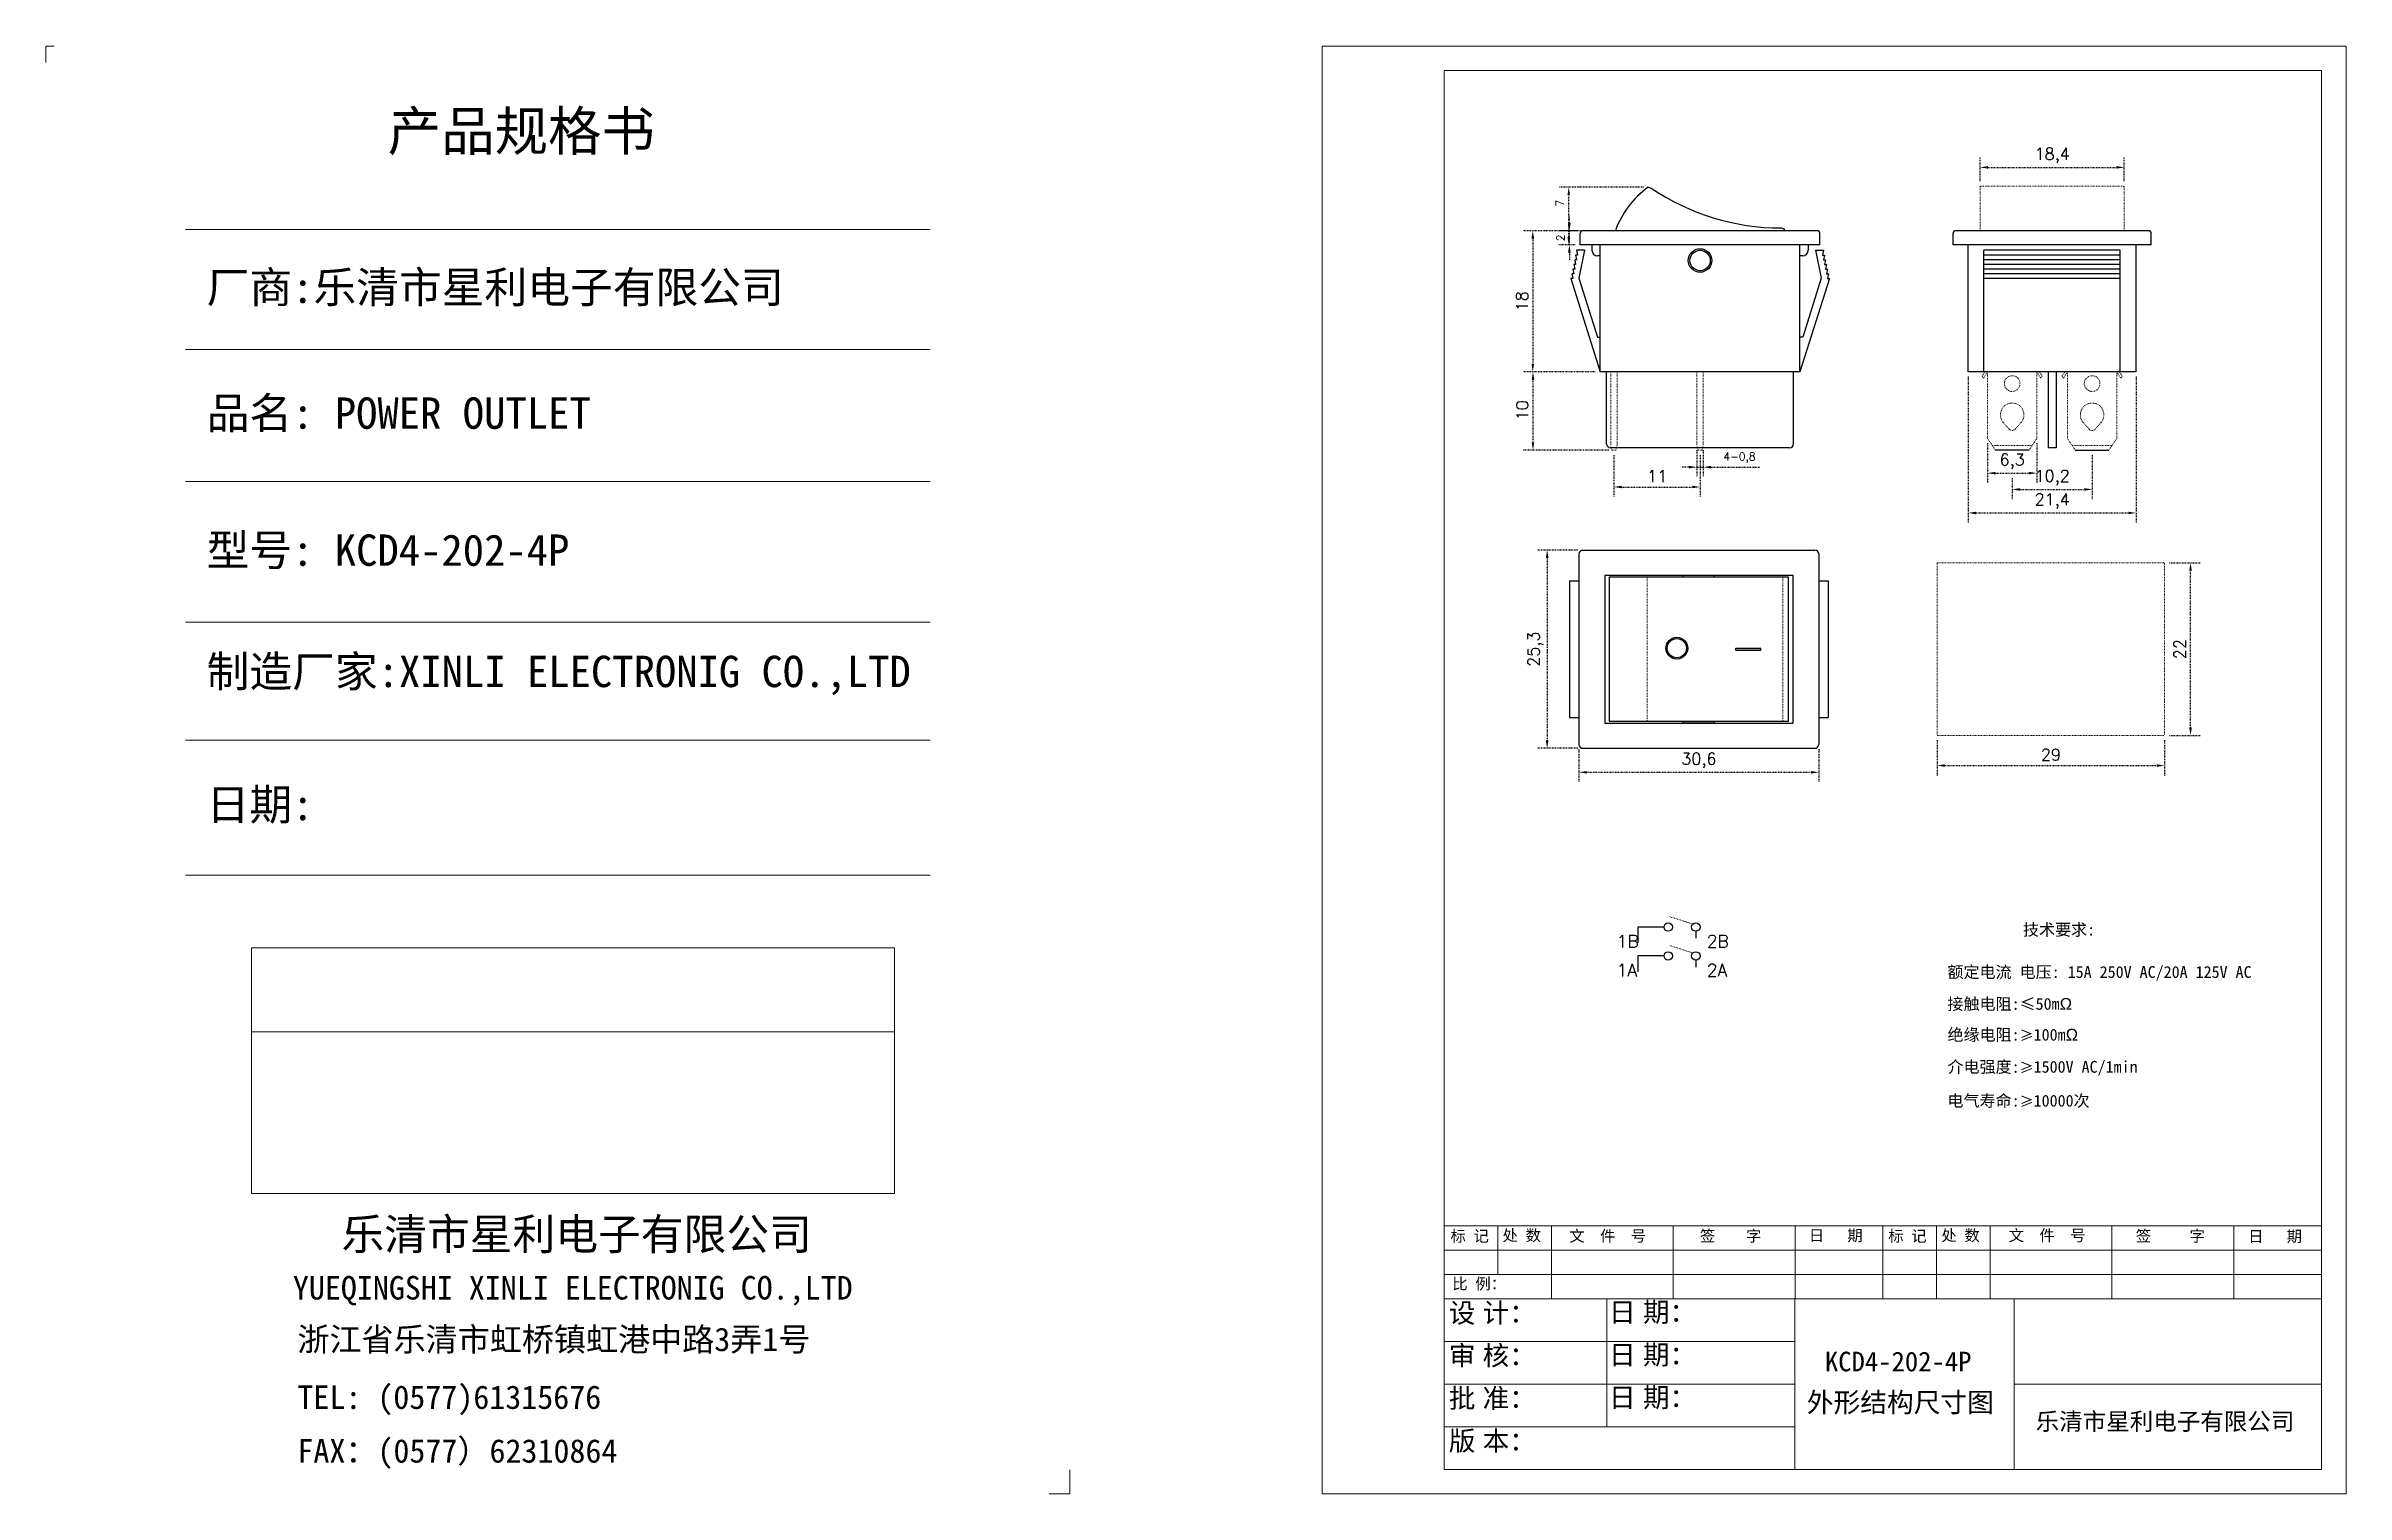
# Model space of a CAD drawing. Header units: millimetres. Extents: x 607 to 1596, y 351 to 796.
# Drawn here: x 606.9 to 900.4, y 611.4 to 796.2 of the extents above; entities that cross this region are included whole.
import ezdxf

# ---------------------------------------------------------------- set-up
doc = ezdxf.new("R2010")
doc.units = ezdxf.units.MM
doc.header["$LTSCALE"] = 0.001
doc.linetypes.add('ACAD_ISO07W100', pattern=[3, 0, -3])
doc.styles.get("Standard").update_dxf_attribs({"font": 'txt', "bigfont": 'gbcbig.shx'})
doc.dimstyles.new('ISO-25', dxfattribs={"dimtxt": 2.5, "dimasz": 2.5, "dimexe": 1.25, "dimexo": 0.625, "dimtad": 1, "dimtxsty": 'Standard', "dimcen": 2.5, "dimadec": 0, "dimazin": 0, "dimtfac": 1, "dimtmove": 0, "dimatfit": 3, "dimfxl": 0, "dimarcsym": 0})

msp = doc.modelspace()

# ---------------------------------------------------------------- texts
at = {"attachment_point": 1}
for s, insert, char_height, width in [('{\\f新宋体|b0|i0|c134|p49;产品规格书}', (650.5145, 787.8233), 5, 54.195609), ('{\\f新宋体|b0|i0|c134|p49;厂商:乐清市星利电子有限公司}', (627.4101, 767.3903), 4, 96.420373), ('{\\f新宋体|b0|i0|c134|p49;品名: POWER OUTLET}', (627.4101, 751.3304), 4, 96.420373), ('{\\fNSimSun|b0|i0|c134|p49;型号: KCD4-202-4P}', (627.4101, 733.8464), 4, 96.420373), ('{\\f新宋体|b0|i0|c134|p49;制造厂家:XINLI ELECTRONIG CO.,LTD}', (627.4101, 718.3678), 4, 96.420373), ('{\\f新宋体|b0|i0|c134|p49;日期:}', (627.4101, 701.3878), 4, 96.420373), ('{\\f新宋体|b0|i0|c134|p49;乐清市星利电子有限公司}', (644.618, 646.5678), 4, 96.420373), ('{\\f新宋体|b0|i0|c134|p49;YUEQINGSHI XINLI ELECTRONIG CO.,LTD}', (638.4157, 639.2253), 3, 110.66707), ('{\\f新宋体|b0|i0|c134|p49;浙江省乐清市虹桥镇虹港中路3弄1号}', (638.9906, 632.6452), 3, 96.420373), ('{\\f新宋体|b0|i0|c134|p49;TEL: (0577)61315676}', (638.9906, 625.265), 3, 96.420373), ('{\\f新宋体|b0|i0|c134|p49;FAX：(0577）62310864}', (638.9906, 618.4115), 3, 96.420373)]:
    msp.add_mtext(s, dxfattribs=dict(at, insert=insert, char_height=char_height, width=width))
at = {"color": 1, "attachment_point": 1}
for s, insert, char_height, width in [('{\\f新宋体|b0|i0|c134|p49;\\C256;技术要求:}', (859.1747, 684.164), 1.5, 10.841755), ('{\\fNSimSun|b0|i0|c134|p49;\\C256;额定电流 电压: 15A 250V AC/20A 125V AC}', (849.5426, 678.7649), 1.5, 41.999297), ('{\\f新宋体|b0|i0|c134|p49;\\C256;接触电阻:\\f新宋体|b0|i0|c0|p49;≤50m\\fISOCPEUR|b0|i0|c134|p34;Ω}', (849.5426, 674.698), 1.5, 41.999297), ('{\\f新宋体|b0|i0|c134|p49;\\C256;绝缘电阻:\\f新宋体|b0|i0|c0|p49;\\H0.875x;≥\\f新宋体|b0|i0|c134|p49;\\H1.143x;100\\f新宋体|b0|i0|c0|p49;m\\fISOCPEUR|b0|i0|c134|p34;Ω}', (849.5426, 670.7649), 1.5, 41.999297), ('{\\f新宋体|b0|i0|c134|p49;\\C256;介电强度:\\f新宋体|b0|i0|c0|p49;\\H0.875x;≥\\f新宋体|b0|i0|c134|p49;\\H1.143x;1500V AC/1min}', (849.5426, 666.6679), 1.5, 41.999297), ('{\\f新宋体|b0|i0|c134|p49;\\C256;电气寿命:\\f新宋体|b0|i0|c0|p49;\\H0.875x;≥\\f新宋体|b0|i0|c134|p49;\\H1.143x;10000次}', (849.5426, 662.3413), 1.5, 41.999297), ('{\\fNSimSun|b0|i0|c134|p49;\\C256;KCD4-202-4P}', (833.901, 629.5657), 2.5, 15.045069), ('{\\f新宋体|b0|i0|c134|p49;\\C256;外形结构尺寸图}', (831.5941, 624.3574), 2.5, 24.436854), ('{\\f新宋体|b0|i0|c134|p49;\\C256;乐清市星利电子有限公司}', (860.7975, 621.7714), 2.2, 37.859848)]:
    msp.add_mtext(s, dxfattribs=dict(at, insert=insert, char_height=char_height, width=width))
at = {"linetype": 'ACAD_ISO07W100', "lineweight": 13, "ltscale": 0.13, "char_height": 1.59296, "width": 1.590619, "attachment_point": 1}
for s, insert in [('1B', (807.333, 682.7323)), ('2B', (818.8337, 682.7323)), ('1A', (807.333, 679.0484)), ('2A', (818.8337, 679.0484))]:
    msp.add_mtext(s, dxfattribs=dict(at, insert=insert))
at = {"linetype": 'ByBlock', "lineweight": 15, "attachment_point": 1}
for s, insert, char_height in [('{\\fNSimSun|b0|i0|c134|p49;标 记}', (786.1174, 645.0529), 1.44), ('{\\fNSimSun|b0|i0|c134|p49;处 数}', (792.7642, 645.1252), 1.44), ('{\\fNSimSun|b0|i0|c134|p49;文  件  号}', (801.2864, 645.0529), 1.44), ('{\\fNSimSun|b0|i0|c134|p49;签    字}', (817.9483, 645.0529), 1.44), ('{\\fNSimSun|b0|i0|c134|p49;日   期}', (831.8509, 645.1214), 1.44), ('{\\fNSimSun|b0|i0|c134|p49;标 记}', (841.9777, 645.0529), 1.44), ('{\\fNSimSun|b0|i0|c134|p49;处 数}', (848.762, 645.1252), 1.44), ('{\\fNSimSun|b0|i0|c134|p49;文  件  号}', (857.3527, 645.1222), 1.44), ('{\\fNSimSun|b0|i0|c134|p49;签     字}', (873.5664, 645.0529), 1.44), ('{\\fNSimSun|b0|i0|c134|p49;日   期}', (887.9116, 645.0088), 1.44), ('{\\fNSimSun|b0|i0|c134|p49;比 例：}', (786.3526, 638.9644), 1.44), ('{\\f\uffd0ￂￋￎￌﾣﾤ|b0|i0|c134|p49;设 计：}', (785.911, 635.7711), 2.48832), ('{\\f\uffd0ￂￋￎￌﾣﾤ|b0|i0|c134|p49;日 期：}', (806.3663, 635.8677), 2.48832), ('{\\f\uffd0ￂￋￎￌﾣﾤ|b0|i0|c134|p49;审 核：}', (785.911, 630.3279), 2.48832), ('{\\f\uffd0ￂￋￎￌﾣﾤ|b0|i0|c134|p49;日 期：}', (806.3663, 630.4245), 2.48832), ('{\\f\uffd0ￂￋￎￌﾣﾤ|b0|i0|c134|p49;批 准：}', (785.911, 624.8847), 2.48832), ('{\\f\uffd0ￂￋￎￌﾣﾤ|b0|i0|c134|p49;日 期：}', (806.3663, 624.9813), 2.48832), ('{\\f\uffd0ￂￋￎￌﾣﾤ|b0|i0|c134|p49;版 本：}', (785.911, 619.4415), 2.48832)]:
    msp.add_mtext(s, dxfattribs=dict(at, insert=insert, char_height=char_height))

# ---------------------------------------------------------------- blocks, each defined once
blk = doc.blocks.new('*D2')
at = {"color": 0, "linetype": 'ACAD_ISO07W100', "lineweight": -2, "ltscale": 0.13}
for p, q in [((848.24, 707.58), (848.24, 703.11)), ((877.24, 707.58), (877.24, 703.11)), ((849.24, 704.36), (876.24, 704.36))]:
    blk.add_line(p, q, dxfattribs=at)
at = {"color": 0, "linetype": 'ACAD_ISO07W100', "lineweight": 13, "ltscale": 0.13}
for points in [[(849.24, 704.53), (849.24, 704.19), (848.24, 704.36)], [(876.24, 704.53), (876.24, 704.19), (877.24, 704.36)]]:
    blk.add_solid(points, dxfattribs=at)
at = {"layer": 'Defpoints', "color": 0, "linetype": 'ACAD_ISO07W100', "lineweight": 13, "ltscale": 0.13}
for p in [(848.24, 708.21), (877.24, 708.21), (877.24, 704.36)]:
    blk.add_point(p, dxfattribs=at)
at = {"color": 0, "linetype": 'ACAD_ISO07W100', "lineweight": 13, "ltscale": 0.13, "insert": (862.74, 705.74), "char_height": 1.5, "attachment_point": 5}
blk.add_mtext('29', dxfattribs=at)
blk = doc.blocks.new('*D3')
at = {"color": 0, "linetype": 'ACAD_ISO07W100', "lineweight": -2, "ltscale": 0.13}
for p, q in [((877.87, 730.21), (881.81, 730.21)), ((880.56, 709.21), (880.56, 729.21)), ((877.87, 708.21), (881.81, 708.21))]:
    blk.add_line(p, q, dxfattribs=at)
at = {"color": 0, "linetype": 'ACAD_ISO07W100', "lineweight": 13, "ltscale": 0.13}
for points in [[(880.39, 729.21), (880.73, 729.21), (880.56, 730.21)], [(880.39, 709.21), (880.73, 709.21), (880.56, 708.21)]]:
    blk.add_solid(points, dxfattribs=at)
at = {"layer": 'Defpoints', "color": 0, "linetype": 'ACAD_ISO07W100', "lineweight": 13, "ltscale": 0.13}
for p in [(877.24, 730.21), (880.56, 730.21), (877.24, 708.21)]:
    blk.add_point(p, dxfattribs=at)
at = {"color": 0, "linetype": 'ACAD_ISO07W100', "lineweight": 13, "ltscale": 0.13, "insert": (879.19, 719.21), "char_height": 1.5, "attachment_point": 5, "rotation": 90}
blk.add_mtext('22', dxfattribs=at)
blk = doc.blocks.new('*D4')
at = {"color": 0, "linetype": 'ACAD_ISO07W100', "lineweight": -2, "ltscale": 0.13}
for p, q in [((802.39, 731.86), (797.21, 731.86)), ((798.46, 730.86), (798.46, 707.56)), ((802.39, 706.56), (797.21, 706.56))]:
    blk.add_line(p, q, dxfattribs=at)
at = {"color": 0, "linetype": 'ACAD_ISO07W100', "lineweight": 13, "ltscale": 0.13}
for points in [[(798.29, 730.86), (798.63, 730.86), (798.46, 731.86)], [(798.29, 707.56), (798.63, 707.56), (798.46, 706.56)]]:
    blk.add_solid(points, dxfattribs=at)
at = {"layer": 'Defpoints', "color": 0, "linetype": 'ACAD_ISO07W100', "lineweight": 13, "ltscale": 0.13}
for p in [(803.02, 731.86), (798.46, 706.56), (803.02, 706.56)]:
    blk.add_point(p, dxfattribs=at)
at = {"color": 0, "linetype": 'ACAD_ISO07W100', "lineweight": 13, "ltscale": 0.13, "insert": (796.96, 719.21), "char_height": 1.5, "attachment_point": 5, "rotation": 90}
blk.add_mtext('25,3', dxfattribs=at)
blk = doc.blocks.new('*D5')
at = {"color": 0, "linetype": 'ACAD_ISO07W100', "lineweight": -2, "ltscale": 0.13}
for p, q in [((802.52, 706.43), (802.52, 702.25)), ((833.12, 706.43), (833.12, 702.25)), ((803.52, 703.5), (832.12, 703.5))]:
    blk.add_line(p, q, dxfattribs=at)
at = {"color": 0, "linetype": 'ACAD_ISO07W100', "lineweight": 13, "ltscale": 0.13}
for points in [[(803.52, 703.66), (803.52, 703.33), (802.52, 703.5)], [(832.12, 703.66), (832.12, 703.33), (833.12, 703.5)]]:
    blk.add_solid(points, dxfattribs=at)
at = {"layer": 'Defpoints', "color": 0, "linetype": 'ACAD_ISO07W100', "lineweight": 13, "ltscale": 0.13}
for p in [(802.52, 707.06), (833.12, 707.06), (833.12, 703.5)]:
    blk.add_point(p, dxfattribs=at)
at = {"color": 0, "linetype": 'ACAD_ISO07W100', "lineweight": 13, "ltscale": 0.13, "insert": (817.82, 705), "char_height": 1.5, "attachment_point": 5}
blk.add_mtext('30,6', dxfattribs=at)
blk = doc.blocks.new('*D6')
at = {"color": 0, "linetype": 'ACAD_ISO07W100', "lineweight": -2, "ltscale": 0.13}
for p, q in [((802.4, 772.6), (795.38, 772.6)), ((796.63, 771.6), (796.63, 755.6)), ((804.6, 754.6), (795.38, 754.6))]:
    blk.add_line(p, q, dxfattribs=at)
at = {"color": 0, "linetype": 'ACAD_ISO07W100', "lineweight": 13, "ltscale": 0.13}
for points in [[(796.46, 771.6), (796.8, 771.6), (796.63, 772.6)], [(796.46, 755.6), (796.8, 755.6), (796.63, 754.6)]]:
    blk.add_solid(points, dxfattribs=at)
at = {"layer": 'Defpoints', "color": 0, "linetype": 'ACAD_ISO07W100', "lineweight": 13, "ltscale": 0.13}
for p in [(803.02, 772.6), (796.63, 754.6), (805.22, 754.6)]:
    blk.add_point(p, dxfattribs=at)
at = {"color": 0, "linetype": 'ACAD_ISO07W100', "lineweight": 13, "ltscale": 0.13, "insert": (795.26, 763.6), "char_height": 1.5, "attachment_point": 5, "rotation": 90}
blk.add_mtext('18', dxfattribs=at)
blk = doc.blocks.new('*D7')
at = {"color": 0, "linetype": 'ACAD_ISO07W100', "lineweight": -2, "ltscale": 0.13}
for p, q in [((804.6, 754.6), (795.4, 754.6)), ((796.65, 753.6), (796.65, 745.6)), ((806.35, 744.6), (795.4, 744.6))]:
    blk.add_line(p, q, dxfattribs=at)
at = {"color": 0, "linetype": 'ACAD_ISO07W100', "lineweight": 13, "ltscale": 0.13}
for points in [[(796.49, 753.6), (796.82, 753.6), (796.65, 754.6)], [(796.49, 745.6), (796.82, 745.6), (796.65, 744.6)]]:
    blk.add_solid(points, dxfattribs=at)
at = {"layer": 'Defpoints', "color": 0, "linetype": 'ACAD_ISO07W100', "lineweight": 13, "ltscale": 0.13}
for p in [(805.22, 754.6), (796.65, 744.6), (806.97, 744.6)]:
    blk.add_point(p, dxfattribs=at)
at = {"color": 0, "linetype": 'ACAD_ISO07W100', "lineweight": 13, "ltscale": 0.13, "insert": (795.28, 749.68), "char_height": 1.5, "attachment_point": 5, "rotation": 90}
blk.add_mtext('10', dxfattribs=at)
blk = doc.blocks.new('*D8')
at = {"color": 0, "linetype": 'ACAD_ISO07W100', "lineweight": -2, "ltscale": 0.13}
for p, q in [((802.68, 772.6), (800.05, 772.6)), ((801.3, 773.6), (801.3, 774.6)), ((801.3, 770.8), (801.3, 772.6)), ((802.05, 770.8), (800.05, 770.8)), ((801.3, 769.8), (801.3, 768.8))]:
    blk.add_line(p, q, dxfattribs=at)
at = {"color": 0, "linetype": 'ACAD_ISO07W100', "lineweight": 13, "ltscale": 0.13}
for points in [[(801.13, 773.6), (801.47, 773.6), (801.3, 772.6)], [(801.13, 769.8), (801.47, 769.8), (801.3, 770.8)]]:
    blk.add_solid(points, dxfattribs=at)
at = {"layer": 'Defpoints', "color": 0, "linetype": 'ACAD_ISO07W100', "lineweight": 13, "ltscale": 0.13}
for p in [(801.3, 772.6), (803.3, 772.6), (802.67, 770.8)]:
    blk.add_point(p, dxfattribs=at)
at = {"color": 0, "linetype": 'ACAD_ISO07W100', "lineweight": 13, "ltscale": 0.13, "insert": (800.17, 771.7), "char_height": 1.5, "attachment_point": 5, "rotation": 90}
blk.add_mtext('{\\H0.66667x;2}', dxfattribs=at)
blk = doc.blocks.new('*D9')
at = {"color": 0, "linetype": 'ACAD_ISO07W100', "lineweight": -2, "ltscale": 0.13}
for p, q in [((810.74, 778.15), (799.97, 778.15)), ((801.22, 771.8), (801.22, 777.15)), ((802.05, 770.8), (799.97, 770.8))]:
    blk.add_line(p, q, dxfattribs=at)
at = {"color": 0, "linetype": 'ACAD_ISO07W100', "lineweight": 13, "ltscale": 0.13}
for points in [[(801.05, 777.15), (801.38, 777.15), (801.22, 778.15)], [(801.05, 771.8), (801.38, 771.8), (801.22, 770.8)]]:
    blk.add_solid(points, dxfattribs=at)
at = {"layer": 'Defpoints', "color": 0, "linetype": 'ACAD_ISO07W100', "lineweight": 13, "ltscale": 0.13}
for p in [(801.22, 778.15), (811.37, 778.15), (802.67, 770.8)]:
    blk.add_point(p, dxfattribs=at)
at = {"color": 0, "linetype": 'ACAD_ISO07W100', "lineweight": 13, "ltscale": 0.13, "insert": (800.09, 776.1), "char_height": 1.5, "attachment_point": 5, "rotation": 90}
blk.add_mtext('{\\H0.66667x;7}', dxfattribs=at)
blk = doc.blocks.new('*D10')
at = {"color": 0, "linetype": 'ACAD_ISO07W100', "lineweight": -2, "ltscale": 0.13}
for p, q in [((806.97, 743.98), (806.97, 738.65)), ((817.97, 743.98), (817.97, 738.65)), ((807.97, 739.9), (816.97, 739.9))]:
    blk.add_line(p, q, dxfattribs=at)
at = {"color": 0, "linetype": 'ACAD_ISO07W100', "lineweight": 13, "ltscale": 0.13}
for points in [[(807.97, 740.07), (807.97, 739.74), (806.97, 739.9)], [(816.97, 740.07), (816.97, 739.74), (817.97, 739.9)]]:
    blk.add_solid(points, dxfattribs=at)
at = {"layer": 'Defpoints', "color": 0, "linetype": 'ACAD_ISO07W100', "lineweight": 13, "ltscale": 0.13}
for p in [(806.97, 744.6), (817.97, 744.6), (817.97, 739.9)]:
    blk.add_point(p, dxfattribs=at)
at = {"color": 0, "linetype": 'ACAD_ISO07W100', "lineweight": 13, "ltscale": 0.13, "insert": (812.5, 741.28), "char_height": 1.5, "attachment_point": 5}
blk.add_mtext('11', dxfattribs=at)
blk = doc.blocks.new('*D11')
at = {"color": 0, "linetype": 'ACAD_ISO07W100', "lineweight": -2, "ltscale": 0.13}
for p, q in [((817.57, 744.58), (817.57, 741.18)), ((818.37, 744.58), (818.37, 741.18)), ((816.57, 742.43), (815.57, 742.43)), ((817.57, 742.43), (818.37, 742.43)), ((819.37, 742.43), (825.62, 742.43))]:
    blk.add_line(p, q, dxfattribs=at)
at = {"color": 0, "linetype": 'ACAD_ISO07W100', "lineweight": 13, "ltscale": 0.13}
for points in [[(816.57, 742.6), (816.57, 742.27), (817.57, 742.43)], [(819.37, 742.6), (819.37, 742.27), (818.37, 742.43)]]:
    blk.add_solid(points, dxfattribs=at)
at = {"layer": 'Defpoints', "color": 0, "linetype": 'ACAD_ISO07W100', "lineweight": 13, "ltscale": 0.13}
for p in [(817.57, 745.2), (818.37, 745.2), (818.37, 742.43)]:
    blk.add_point(p, dxfattribs=at)
at = {"color": 0, "linetype": 'ACAD_ISO07W100', "lineweight": 13, "ltscale": 0.13, "insert": (823, 743.64), "char_height": 1.5, "attachment_point": 5}
blk.add_mtext('{\\H0.66667x;4-0,8}', dxfattribs=at)
blk = doc.blocks.new('*D12')
at = {"color": 0, "linetype": 'ACAD_ISO07W100', "lineweight": -2, "ltscale": 0.13}
for p, q in [((853.7, 778.91), (853.7, 781.93)), ((854.7, 780.68), (871.1, 780.68)), ((872.1, 778.91), (872.1, 781.93))]:
    blk.add_line(p, q, dxfattribs=at)
at = {"color": 0, "linetype": 'ACAD_ISO07W100', "lineweight": 13, "ltscale": 0.13}
for points in [[(854.7, 780.85), (854.7, 780.52), (853.7, 780.68)], [(871.1, 780.85), (871.1, 780.52), (872.1, 780.68)]]:
    blk.add_solid(points, dxfattribs=at)
at = {"layer": 'Defpoints', "color": 0, "linetype": 'ACAD_ISO07W100', "lineweight": 13, "ltscale": 0.13}
for p in [(872.1, 780.68), (853.7, 778.29), (872.1, 778.29)]:
    blk.add_point(p, dxfattribs=at)
at = {"color": 0, "linetype": 'ACAD_ISO07W100', "lineweight": 13, "ltscale": 0.13, "insert": (862.9, 782.18), "char_height": 1.5, "attachment_point": 5}
blk.add_mtext('18,4', dxfattribs=at)
blk = doc.blocks.new('*D13')
at = {"color": 0, "linetype": 'ACAD_ISO07W100', "lineweight": -2, "ltscale": 0.13}
for p, q in [((854.65, 745.48), (854.65, 740.42)), ((860.95, 745.48), (860.95, 740.42)), ((855.65, 741.67), (859.95, 741.67))]:
    blk.add_line(p, q, dxfattribs=at)
at = {"color": 0, "linetype": 'ACAD_ISO07W100', "lineweight": 13, "ltscale": 0.13}
for points in [[(855.65, 741.83), (855.65, 741.5), (854.65, 741.67)], [(859.95, 741.83), (859.95, 741.5), (860.95, 741.67)]]:
    blk.add_solid(points, dxfattribs=at)
at = {"layer": 'Defpoints', "color": 0, "linetype": 'ACAD_ISO07W100', "lineweight": 13, "ltscale": 0.13}
for p in [(854.65, 746.1), (860.95, 746.1), (860.95, 741.67)]:
    blk.add_point(p, dxfattribs=at)
at = {"color": 0, "linetype": 'ACAD_ISO07W100', "lineweight": 13, "ltscale": 0.13, "insert": (857.8, 743.17), "char_height": 1.5, "attachment_point": 5}
blk.add_mtext('6,3', dxfattribs=at)
blk = doc.blocks.new('*D14')
at = {"color": 0, "linetype": 'ACAD_ISO07W100', "lineweight": -2, "ltscale": 0.13}
for p, q in [((868, 743.98), (868, 738.34)), ((857.8, 741.04), (857.8, 738.34)), ((858.8, 739.59), (867, 739.59))]:
    blk.add_line(p, q, dxfattribs=at)
at = {"color": 0, "linetype": 'ACAD_ISO07W100', "lineweight": 13, "ltscale": 0.13}
for points in [[(858.8, 739.76), (858.8, 739.42), (857.8, 739.59)], [(867, 739.76), (867, 739.42), (868, 739.59)]]:
    blk.add_solid(points, dxfattribs=at)
at = {"layer": 'Defpoints', "color": 0, "linetype": 'ACAD_ISO07W100', "lineweight": 13, "ltscale": 0.13}
for p in [(868, 744.6), (857.8, 741.67), (868, 739.59)]:
    blk.add_point(p, dxfattribs=at)
at = {"color": 0, "linetype": 'ACAD_ISO07W100', "lineweight": 13, "ltscale": 0.13, "insert": (862.9, 741.09), "char_height": 1.5, "attachment_point": 5}
blk.add_mtext('10,2', dxfattribs=at)
blk = doc.blocks.new('*D15')
at = {"color": 0, "linetype": 'ACAD_ISO07W100', "lineweight": -2, "ltscale": 0.13}
for p, q in [((852.2, 753.98), (852.2, 735.34)), ((873.6, 753.98), (873.6, 735.34)), ((853.2, 736.59), (872.6, 736.59))]:
    blk.add_line(p, q, dxfattribs=at)
at = {"color": 0, "linetype": 'ACAD_ISO07W100', "lineweight": 13, "ltscale": 0.13}
for points in [[(853.2, 736.75), (853.2, 736.42), (852.2, 736.59)], [(872.6, 736.75), (872.6, 736.42), (873.6, 736.59)]]:
    blk.add_solid(points, dxfattribs=at)
at = {"layer": 'Defpoints', "color": 0, "linetype": 'ACAD_ISO07W100', "lineweight": 13, "ltscale": 0.13}
for p in [(852.2, 754.6), (873.6, 754.6), (873.6, 736.59)]:
    blk.add_point(p, dxfattribs=at)
at = {"color": 0, "linetype": 'ACAD_ISO07W100', "lineweight": 13, "ltscale": 0.13, "insert": (862.9, 738.09), "char_height": 1.5, "attachment_point": 5}
blk.add_mtext('21,4', dxfattribs=at)

# ---------------------------------------------------------------- dimensions: what is measured, and where the dimension line sits
at = {"linetype": 'ACAD_ISO07W100', "lineweight": 13, "ltscale": 0.13}
for base, p1, p2, picture, middle in [((872.0994, 780.6849), (853.6994, 778.2891), (872.0994, 778.2891), '*D12', (862.8994, 782.1849)), ((873.5994, 736.588), (852.1994, 754.6011), (873.5994, 754.6011), '*D15', (862.8994, 738.088)), ((860.9494, 741.6659), (854.6494, 746.1011), (860.9494, 746.1011), '*D13', (857.7994, 743.1659)), ((867.9994, 739.5911), (857.7994, 741.6659), (867.9994, 744.6011), '*D14', (862.8994, 741.0911)), ((877.2428, 704.3604), (848.2428, 708.2078), (877.2428, 708.2078), '*D2', (862.7428, 705.7354)), ((833.1179, 703.497), (802.5179, 707.0578), (833.1179, 707.0578), '*D5', (817.8179, 704.997))]:
    dim = msp.add_linear_dim(base=base, p1=p1, p2=p2, dimstyle='ISO-25', override={"dimtxt": 1.5, "dimasz": 1, "dimdec": 3, "dimcen": 1, "dimtdec": 3}, dxfattribs=at)
    dim.commit()
    dim.dimension.update_dxf_attribs({"geometry": picture, "text_midpoint": middle})
for base, p2, text, picture, middle in [((801.2151, 778.1541), (811.3697, 778.1541), '{\\H0.66667x;7}', '*D9', (801.2151, 776.095)), ((801.2984, 772.6011), (803.3047, 772.6011), '{\\H0.66667x;2}', '*D8', (801.2984, 771.7011))]:
    dim = msp.add_linear_dim(base=base, p1=(802.6745, 770.8011), p2=p2, angle=90, text=text, dimstyle='ISO-25', override={"dimtxt": 1.5, "dimasz": 1, "dimdec": 3, "dimcen": 1, "dimtdec": 3}, dxfattribs=at)
    dim.commit()
    dim.dimension.update_dxf_attribs({"geometry": picture, "text_midpoint": middle, "dimtype": 160})
for base, p1, p2, picture, middle in [((796.63, 754.6011), (803.0245, 772.6011), (805.2245, 754.6011), '*D6', (796.63, 763.6011)), ((796.6545, 744.6011), (805.2245, 754.6011), (806.9745, 744.6011), '*D7', (796.6545, 749.6787))]:
    dim = msp.add_linear_dim(base=base, p1=p1, p2=p2, angle=90, dimstyle='ISO-25', override={"dimtxt": 1.5, "dimasz": 1, "dimdec": 3, "dimcen": 1, "dimtdec": 3}, dxfattribs=at)
    dim.commit()
    dim.dimension.update_dxf_attribs({"geometry": picture, "text_midpoint": middle, "dimtype": 160})
dim = msp.add_linear_dim(base=(817.9745, 739.9025), p1=(806.9745, 744.6011), p2=(817.9745, 744.6011), dimstyle='ISO-25', override={"dimtxt": 1.5, "dimasz": 1, "dimdec": 3, "dimcen": 1, "dimtdec": 3}, dxfattribs=at)
dim.commit()
dim.dimension.update_dxf_attribs({"geometry": '*D10', "text_midpoint": (812.4996, 739.9025), "dimtype": 160})
dim = msp.add_linear_dim(base=(818.3745, 742.432), p1=(817.5745, 745.2011), p2=(818.3745, 745.2011), text='{\\H0.66667x;4-<>}', dimstyle='ISO-25', override={"dimtxt": 1.5, "dimasz": 1, "dimdec": 3, "dimcen": 1, "dimtdec": 3}, dxfattribs=at)
dim.commit()
dim.dimension.update_dxf_attribs({"geometry": '*D11', "text_midpoint": (822.9995, 743.6403)})
for base, p1, p2, picture, middle in [((798.459, 706.5578), (803.0179, 731.8578), (803.0179, 706.5578), '*D4', (796.959, 719.2078)), ((880.561, 730.2078), (877.2428, 708.2078), (877.2428, 730.2078), '*D3', (879.186, 719.2078))]:
    dim = msp.add_linear_dim(base=base, p1=p1, p2=p2, angle=90, dimstyle='ISO-25', override={"dimtxt": 1.5, "dimasz": 1, "dimdec": 3, "dimcen": 1, "dimtdec": 3}, dxfattribs=at)
    dim.commit()
    dim.dimension.update_dxf_attribs({"geometry": picture, "text_midpoint": middle})

# ---------------------------------------------------------------- hatches: boundary and pattern name
at = {"linetype": 'ACAD_ISO07W100', "lineweight": 13, "ltscale": 0.13}
h = msp.add_hatch(color=7, dxfattribs=at)
h.paths.add_polyline_path([(816.4039, 719.3295, 1), (813.6131, 719.3295, 1)])
h.paths.add_polyline_path([(816.2363, 719.3295, -1), (813.7807, 719.3295, -1)], flags=16)
h.paths.add_polyline_path([(825.7299, 719.3295), (822.533, 719.3295), (822.533, 719.0752), (825.7299, 719.0752)])

# ---------------------------------------------------------------- linework, layer by layer
at = {"linetype": 'ByBlock', "lineweight": 15}
for p, q in [((606.9132, 796.1699), (606.9132, 794.0587)), ((607.9425, 796.1699), (606.9132, 796.1699)), ((769.7581, 796.1699), (769.7581, 611.4121)), ((900.3949, 796.1699), (769.7581, 796.1699)), ((900.3949, 611.4121), (900.3949, 796.1699)), ((785.3101, 793.0595), (785.3101, 614.5225)), ((897.2845, 793.0595), (785.3101, 793.0595)), ((897.2845, 614.5225), (897.2845, 793.0595)), ((624.7316, 772.7532), (719.7316, 772.7532)), ((624.7316, 757.4308), (719.7316, 757.4308)), ((624.7316, 740.6175), (719.7316, 740.6175)), ((624.7316, 722.6362), (719.7316, 722.6362)), ((624.7316, 707.582), (719.7316, 707.582)), ((624.7316, 690.3553), (719.7316, 690.3553)), ((633.1259, 670.373), (715.1867, 670.373)), ((785.3101, 645.6265), (897.2845, 645.6265)), ((792.1529, 645.6265), (792.1529, 639.4057)), ((798.9958, 645.6265), (798.9958, 636.2953)), ((814.5478, 645.6265), (814.5478, 636.2953)), ((830.0998, 645.6265), (830.0998, 636.2953)), ((841.2973, 645.6265), (841.2973, 636.2953)), ((848.1401, 645.6265), (848.1401, 636.2953)), ((854.983, 645.6265), (854.983, 636.2953)), ((870.535, 645.6265), (870.535, 636.2953)), ((886.087, 645.6265), (886.087, 636.2953)), ((785.3101, 642.5161), (897.2845, 642.5161)), ((785.3101, 639.4057), (897.2845, 639.4057)), ((785.3101, 636.2953), (897.2845, 636.2953)), ((806.0852, 636.2953), (806.0852, 619.9657)), ((830.0728, 636.2953), (830.0728, 614.5225)), ((858.0664, 636.2953), (858.0664, 614.5225)), ((785.3101, 630.8521), (830.0728, 630.8521)), ((785.3101, 625.4089), (830.0728, 625.4089)), ((858.0664, 625.4089), (897.2845, 625.4089)), ((785.3101, 619.9657), (830.0728, 619.9657)), ((737.55, 611.4121), (737.55, 614.5066)), ((785.3101, 614.5225), (897.2845, 614.5225)), ((734.9344, 611.4121), (737.55, 611.4121)), ((769.7581, 611.4121), (900.3949, 611.4121))]:
    msp.add_line(p, q, dxfattribs=at)
for p, q in [((811.3697, 778.1541), (811.752, 778.0366)), ((802.6745, 770.8011), (802.6745, 772.2511)), ((832.9245, 772.6011), (803.0245, 772.6011)), ((828.3098, 772.9478), (828.6921, 772.8303)), ((833.2745, 770.8011), (833.2745, 772.2511)), ((850.2486, 770.8011), (850.2486, 772.2511)), ((875.2002, 772.6011), (850.5986, 772.6011)), ((875.5502, 770.8011), (875.5502, 772.2511)), ((802.0995, 769.5011), (802.2245, 768.9011)), ((802.3495, 769.5011), (802.0995, 769.5011)), ((802.2245, 770.1011), (802.3495, 769.5011)), ((803.246, 770.1011), (802.2245, 770.1011)), ((803.246, 770.1011), (802.5067, 766.5527)), ((833.2745, 770.8011), (802.6745, 770.8011)), ((804.1745, 770.8011), (804.1745, 770.1011)), ((805.2245, 769.4011), (804.8745, 769.4011)), ((805.2245, 754.6011), (805.2245, 770.8011)), ((830.7245, 754.6011), (830.7245, 770.8011)), ((831.0745, 769.4011), (830.7245, 769.4011)), ((831.7745, 770.8011), (831.7745, 770.1011)), ((832.703, 770.1011), (833.7245, 770.1011)), ((832.703, 770.1011), (833.4423, 766.5527)), ((833.7245, 770.1011), (833.5995, 769.5011)), ((833.5995, 769.5011), (833.8495, 769.5011)), ((833.8495, 769.5011), (833.7245, 768.9011)), ((852.1642, 770.8011), (850.2486, 770.8011)), ((875.5502, 770.8011), (852.1642, 770.8011)), ((852.1994, 754.6011), (852.1994, 770.8011)), ((854.1994, 754.6011), (854.1994, 770.1011)), ((871.5994, 770.1011), (854.1994, 770.1011)), ((871.5994, 769.5011), (854.1994, 769.5011)), ((871.5994, 754.6011), (871.5994, 770.1011)), ((873.5994, 754.6011), (873.5994, 770.8011)), ((801.7245, 766.5011), (801.4745, 766.5011)), ((801.4745, 766.5011), (805.2245, 754.6011)), ((801.5995, 767.1011), (801.7245, 766.5011)), ((801.8495, 767.1011), (801.5995, 767.1011)), ((801.7245, 767.7011), (801.8495, 767.1011)), ((801.9745, 767.7011), (801.7245, 767.7011)), ((801.8495, 768.3011), (801.9745, 767.7011)), ((802.0995, 768.3011), (801.8495, 768.3011)), ((801.9745, 768.9011), (802.0995, 768.3011)), ((802.2245, 768.9011), (801.9745, 768.9011)), ((802.5067, 766.5527), (804.8745, 759.0389)), ((834.4745, 766.5011), (830.7245, 754.6011)), ((833.4423, 766.5527), (831.0745, 759.0389)), ((833.7245, 768.9011), (833.9745, 768.9011)), ((833.9745, 768.9011), (833.8495, 768.3011)), ((833.8495, 768.3011), (834.0995, 768.3011)), ((834.0995, 768.3011), (833.9745, 767.7011)), ((833.9745, 767.7011), (834.2245, 767.7011)), ((834.2245, 767.7011), (834.0995, 767.1011)), ((834.0995, 767.1011), (834.3495, 767.1011)), ((834.3495, 767.1011), (834.2245, 766.5011)), ((834.2245, 766.5011), (834.4745, 766.5011)), ((871.5994, 768.9011), (854.1994, 768.9011)), ((871.5994, 768.3011), (854.1994, 768.3011)), ((871.5994, 767.7011), (854.1994, 767.7011)), ((871.5994, 767.1011), (854.1994, 767.1011)), ((871.5994, 766.5011), (854.1994, 766.5011)), ((804.8745, 759.0389), (805.2245, 759.0389)), ((831.0745, 759.0389), (830.7245, 759.0389)), ((830.7245, 754.6011), (805.2245, 754.6011)), ((806.0445, 745.4011), (806.0445, 754.6011)), ((829.9045, 745.4011), (829.9045, 754.6011)), ((873.5994, 754.6011), (852.1994, 754.6011)), ((862.3994, 754.6011), (862.3994, 744.9011)), ((863.3994, 754.6011), (863.3994, 744.9011)), ((829.4045, 744.9011), (806.5445, 744.9011)), ((859.9494, 744.6011), (855.6494, 744.6011)), ((863.3994, 744.9011), (862.3994, 744.9011)), ((865.8494, 744.6011), (870.1494, 744.6011)), ((802.5179, 731.3578), (802.5179, 707.0578)), ((803.0179, 731.8578), (832.6179, 731.8578)), ((833.1179, 731.3578), (833.1179, 707.0578)), ((801.3179, 727.9078), (801.3179, 710.5078)), ((801.3179, 727.9078), (802.5179, 727.9078)), ((805.8179, 728.6428), (829.8179, 728.6428)), ((805.8179, 728.6428), (805.8179, 709.7728)), ((806.3679, 728.4078), (806.3679, 710.0078)), ((829.2679, 728.4078), (806.3679, 728.4078)), ((819.8179, 728.6078), (815.8179, 728.6078)), ((815.8179, 728.4078), (815.8179, 728.6078)), ((816.5179, 728.6078), (816.5179, 728.6428)), ((819.1179, 728.6078), (819.1179, 728.6428)), ((819.8179, 728.4078), (819.8179, 728.6078)), ((829.2679, 710.0078), (829.2679, 728.4078)), ((829.8179, 728.6428), (829.8179, 709.7728)), ((833.1179, 727.9078), (834.3179, 727.9078)), ((834.3179, 727.9078), (834.3179, 710.5078)), ((822.533, 719.0752), (822.533, 719.3295)), ((822.533, 719.3295), (825.7299, 719.3295)), ((822.533, 719.0752), (825.7299, 719.0752)), ((825.7299, 719.0752), (825.7299, 719.3295)), ((801.3179, 710.5078), (802.5179, 710.5078)), ((833.1179, 710.5078), (834.3179, 710.5078)), ((805.8179, 709.7728), (829.8179, 709.7728)), ((806.3679, 710.0078), (829.2679, 710.0078)), ((815.8179, 709.8078), (815.8179, 710.0078)), ((815.8179, 709.8078), (819.8179, 709.8078)), ((816.5179, 709.8078), (816.5179, 709.7728)), ((819.1179, 709.8078), (819.1179, 709.7728)), ((819.8179, 709.8078), (819.8179, 710.0078)), ((803.0179, 706.5578), (832.6179, 706.5578)), ((813.3748, 683.7475), (810.0321, 683.7475)), ((810.0321, 683.7475), (810.0321, 681.7363)), ((817.4315, 683.2071), (817.4315, 682.3217)), ((813.3748, 680.0635), (810.0321, 680.0635)), ((810.0321, 680.0635), (810.0321, 678.0523)), ((817.4315, 679.5231), (817.4315, 678.6378))]:
    msp.add_line(p, q)
at = {"linetype": 'ACAD_ISO07W100', "lineweight": 13, "ltscale": 0.13}
for p, q in [((853.6994, 778.2891), (872.0994, 778.2891)), ((853.6994, 772.6011), (853.6994, 778.2891)), ((872.0994, 772.6011), (872.0994, 778.2891)), ((806.5745, 754.6011), (806.5745, 745.2011)), ((807.3745, 754.6011), (807.3745, 745.2011)), ((817.5745, 754.6011), (817.5745, 745.2011)), ((818.3745, 754.6011), (818.3745, 745.2011)), ((853.9526, 754.0345), (854.3419, 754.6011)), ((854.6494, 754.6011), (854.1196, 753.7738)), ((854.6494, 754.6011), (854.6494, 746.1011)), ((860.9494, 754.6011), (860.9494, 746.1011)), ((860.9494, 754.6011), (861.4792, 753.7738)), ((861.6461, 754.0345), (861.2568, 754.6011)), ((864.1526, 754.0345), (864.5419, 754.6011)), ((864.8494, 754.6011), (864.3196, 753.7738)), ((864.8494, 754.6011), (864.8494, 746.1011)), ((871.1494, 754.6011), (871.1494, 746.1011)), ((871.1494, 754.6011), (871.6792, 753.7738)), ((871.8461, 754.0345), (871.4568, 754.6011)), ((854.1196, 753.7738), (853.9526, 754.0345)), ((861.4792, 753.7738), (861.6461, 754.0345)), ((864.3196, 753.7738), (864.1526, 754.0345)), ((871.6792, 753.7738), (871.8461, 754.0345)), ((854.6494, 746.1011), (855.6494, 744.6011)), ((856.6814, 748.1011), (857.4267, 747.2678)), ((858.9174, 748.1011), (858.1721, 747.2678)), ((859.9494, 744.6011), (860.9494, 746.1011)), ((865.8494, 744.6011), (864.8494, 746.1011)), ((866.8814, 748.1011), (867.6267, 747.2678)), ((869.1174, 748.1011), (868.3721, 747.2678)), ((871.1494, 746.1011), (870.1494, 744.6011)), ((806.7245, 744.6011), (806.5745, 745.2011)), ((807.2245, 744.6011), (806.7245, 744.6011)), ((807.2245, 744.6011), (807.3745, 745.2011)), ((817.7245, 744.6011), (817.5745, 745.2011)), ((818.2245, 744.6011), (817.7245, 744.6011)), ((818.2245, 744.6011), (818.3745, 745.2011)), ((855.2494, 745.2011), (860.3494, 745.2011)), ((870.5494, 745.2011), (865.4494, 745.2011)), ((811.2131, 728.4078), (811.2131, 710.0078)), ((828.5355, 728.4078), (828.5355, 710.0078)), ((848.2428, 730.2078), (848.2428, 708.2078)), ((848.2428, 730.2078), (877.2428, 730.2078)), ((877.2428, 730.2078), (877.2428, 708.2078)), ((848.2428, 708.2078), (877.2428, 708.2078)), ((817.0554, 684.1355), (814.0528, 685.0977)), ((817.0554, 680.4515), (814.0528, 681.4138))]:
    msp.add_line(p, q, dxfattribs=at)
at = {"linetype": 'ByBlock', "lineweight": 15}
msp.add_lwpolyline([(633.1259, 681.1074), (715.1867, 681.1074), (715.1867, 649.7716), (633.1259, 649.7716)], close=True, dxfattribs=at)
for centre, radius in [((817.9745, 768.8011), 1.5), ((817.9745, 768.8011), 1.3), ((815.0085, 719.3295), 1.3954), ((815.0085, 719.3295), 1.2278), ((813.9151, 683.7475), 0.5404), ((817.4315, 683.7475), 0.5404), ((813.9151, 680.0635), 0.5404), ((817.4315, 680.0635), 0.5404)]:
    msp.add_circle(centre, radius)
at = {"linetype": 'ACAD_ISO07W100', "lineweight": 13, "ltscale": 0.13}
for centre in [(857.7994, 753.1011), (867.9994, 753.1011)]:
    msp.add_circle(centre, 1, dxfattribs=at)
for centre, radius, start, end in [((817.9745, 768.8011), 11.45, 125.228536, 160.617214), ((828.3157, 802.4492), 29.5014, 235.843539, 269.988431), ((803.0245, 772.2511), 0.35, 90, 180), ((817.9745, 768.8011), 11.45, 19.382786, 20.603435), ((832.9245, 772.2511), 0.35, 0, 90), ((850.5986, 772.2511), 0.35, 90, 180), ((875.2002, 772.2511), 0.35, 0, 90), ((804.8745, 770.1011), 0.7, 180, 270), ((831.0745, 770.1011), 0.7, 270, 0), ((806.5445, 745.4011), 0.5, 180, 270), ((829.4045, 745.4011), 0.5, 270, 0), ((803.0179, 731.3578), 0.5, 90, 180), ((832.6179, 731.3578), 0.5, 0, 90), ((803.0179, 707.0578), 0.5, 180, 270), ((832.6179, 707.0578), 0.5, 270, 0)]:
    msp.add_arc(centre, radius, start, end)
for centre, radius, start, end in [((857.7994, 749.1011), 1.5, 318.189685, 221.810315), ((867.9994, 749.1011), 1.5, 318.189685, 221.810315), ((857.7994, 747.6011), 0.5, 221.810315, 318.189685), ((867.9994, 747.6011), 0.5, 221.810315, 318.189685)]:
    msp.add_arc(centre, radius, start, end, dxfattribs=at)

msp.set_redraw_order([(e.dxf.handle, doc.entitydb.next_handle()) for e in msp.query("TEXT MTEXT ATTDEF DIMENSION ARC_DIMENSION")])  # texts and dimensions are drawn at this point

doc.saveas('drawing.dxf')
